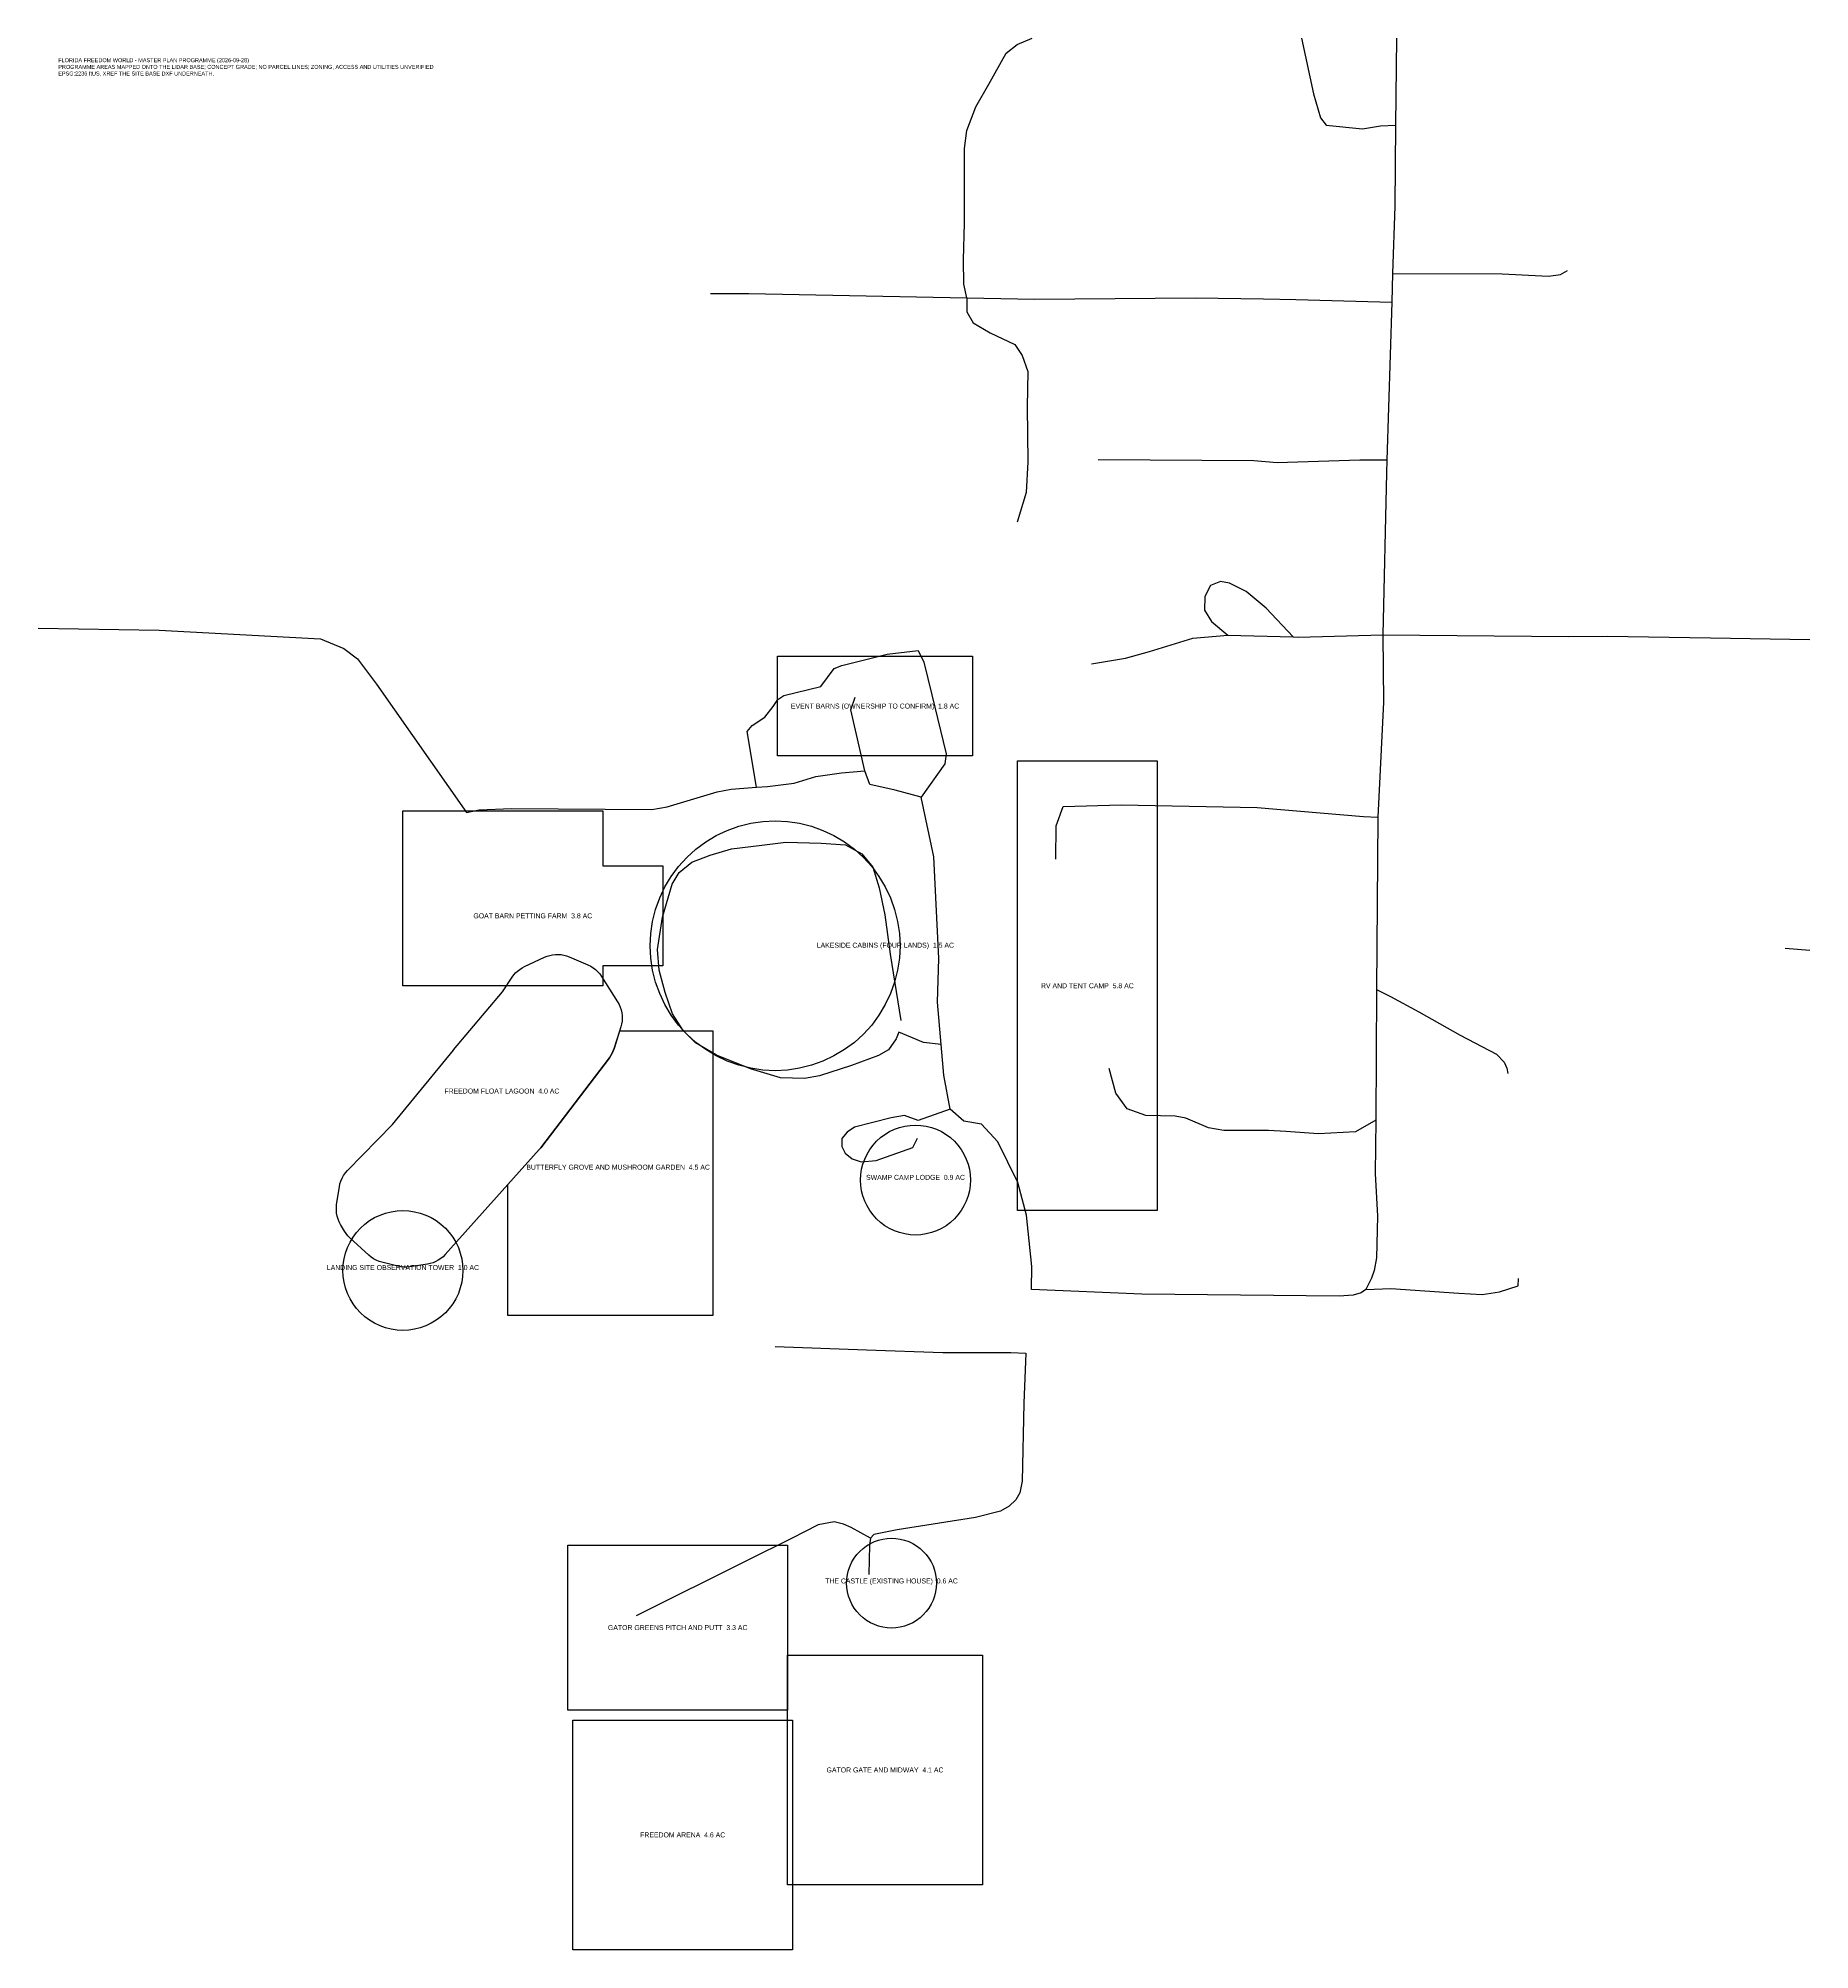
# Model space of a CAD drawing. Extents: x 425120 to 428666, y 1577170 to 1580997.
import ezdxf
from ezdxf.enums import TextEntityAlignment as Align

# ---------------------------------------------------------------- set-up
doc = ezdxf.new("R2010")
doc.units = 21
for name, color, linetype in [('C-TRAIL-LOOP', 7, 'Continuous'), ('G-ANNO-NOTE', 7, 'Continuous'), ('L-PROG-ANNO', 2, 'Continuous')]:
    doc.layers.add(name, color=color, linetype=linetype)
for name, color, linetype, true_color in [('L-PROG-ARENA', 7, 'Continuous', 0xff2fa8), ('L-PROG-BARN', 7, 'Continuous', 0xc9a06a), ('L-PROG-BARNS', 7, 'Continuous', 0x9aa3a8), ('L-PROG-CABINS', 7, 'Continuous', 0x2fb0ff), ('L-PROG-CASTLE', 7, 'Continuous', 0xffc93c), ('L-PROG-GATE', 7, 'Continuous', 0xff6a1f), ('L-PROG-GOLF', 7, 'Continuous', 0x7dd35a), ('L-PROG-GROVE', 7, 'Continuous', 0xffb6f2), ('L-PROG-LAGOON', 7, 'Continuous', 0x33c6c6), ('L-PROG-LODGE', 7, 'Continuous', 0x8b6b4a), ('L-PROG-RV', 7, 'Continuous', 0xf5e08a), ('L-PROG-UFO', 7, 'Continuous', 0xb48cff)]:
    doc.layers.add(name, color=color, linetype=linetype, true_color=true_color)

msp = doc.modelspace()

# ---------------------------------------------------------------- linework, layer by layer
at = {"layer": 'C-TRAIL-LOOP'}
for points in [[(426978.5, 1580477.3), (426972.8, 1580504.4), (426971.9, 1580553.2), (426974.3, 1580626.5), (426974.4, 1580699.4), (426974.4, 1580776.3), (426978.6, 1580812.6), (426996.9, 1580859.7), (427022.6, 1580905.2), (427057.8, 1580966.8), (427079.3, 1580984.4), (427109.2, 1580997)], [(427648.8, 1580997), (427672.4, 1580885.8), (427686.5, 1580837.5), (427697.7, 1580823.1), (427771, 1580815.3), (427806.6, 1580821.3), (427836.8, 1580823.1)], [(427838.5, 1580997), (427836.8, 1580823.1)], [(427836.8, 1580823.1), (427835.2, 1580660.5), (427831, 1580526.3)], [(427831, 1580526.3), (427829.2, 1580468.9)], [(427831, 1580526.3), (428050.2, 1580525), (428143.3, 1580520.9), (428166.8, 1580524.3), (428180.8, 1580532.1)], [(426465.5, 1580486.1), (426542.5, 1580486), (426978.5, 1580477.3)], [(426978.5, 1580477.3), (427114.8, 1580474.6), (427355.4, 1580476.7), (427436.5, 1580477.4), (427572.7, 1580475.1), (427637.2, 1580474), (427829.2, 1580468.9)], [(426978.5, 1580477.3), (426978.7, 1580449.5), (426991.7, 1580427.4), (427025.4, 1580407.1), (427074.8, 1580384.1), (427089.7, 1580362), (427100.6, 1580330.1), (427099.5, 1580258.8), (427100.8, 1580149.2), (427097.2, 1580087.6), (427079.2, 1580028.1)], [(427829.2, 1580468.9), (427819.3, 1580152.5)], [(427819.3, 1580152.5), (427765.6, 1580152.1), (427600.2, 1580147), (427553.1, 1580150.8), (427241.4, 1580153.1)], [(427819.3, 1580152.5), (427818.5, 1580127.2), (427811.3, 1579802.7)], [(427632.2, 1579798.3), (427578.2, 1579856.2), (427537.8, 1579889.3), (427504.4, 1579905.9), (427486.2, 1579909.5), (427466.5, 1579901.2), (427455.2, 1579879.1), (427454.2, 1579852.1), (427468.3, 1579829.3), (427501.1, 1579801.8)], [(425120, 1579816), (425362, 1579812), (425685.3, 1579794.6), (425731.6, 1579775.5), (425759, 1579754.8), (425797, 1579703.7), (425977.2, 1579447)], [(427228.5, 1579744.5), (427296.2, 1579755.7), (427344.4, 1579768.9), (427430.8, 1579796), (427501.1, 1579801.8)], [(427501.1, 1579801.8), (427632.2, 1579798.3)], [(427632.2, 1579798.3), (427642.1, 1579798), (427811.3, 1579802.7)], [(427811.3, 1579802.7), (427812.6, 1579667.9), (427801.5, 1579437.7)], [(427811.3, 1579802.7), (428183.4, 1579799.5), (428260.4, 1579800.2), (428467.2, 1579796.7), (428666, 1579793.4)], [(426558, 1579497.3), (426539.1, 1579609.1), (426548.9, 1579620.8), (426574.7, 1579637.9), (426590.9, 1579659.3), (426600.4, 1579672.9), (426612.5, 1579681.4), (426686.2, 1579698.8), (426713, 1579735.3), (426728.4, 1579741.2), (426819.4, 1579763.6), (426881.1, 1579770.9), (426892.9, 1579747.9), (426908.8, 1579682.3), (426937.2, 1579564.4), (426934.5, 1579544), (426887, 1579477.9)], [(426774.3, 1579530.2), (426746.6, 1579652.2), (426755.4, 1579677.5)], [(426558, 1579497.3), (426579.9, 1579498.9), (426633, 1579505.4), (426676.8, 1579518.8), (426728.1, 1579526.5), (426774.3, 1579530.2)], [(426887, 1579477.9), (426835.1, 1579491.3), (426784.4, 1579502.8), (426774.3, 1579530.2)], [(425977.2, 1579447), (426002.4, 1579452.1), (426067.5, 1579455.2), (426348.3, 1579452.6), (426379.2, 1579458.4), (426478.8, 1579488.5), (426507, 1579493.4), (426558, 1579497.3)], [(426927.5, 1578982.7), (426920.2, 1579067.4), (426922.4, 1579154.7), (426912.6, 1579358.2), (426887, 1579477.9)], [(427157, 1579353.3), (427157.4, 1579420.4), (427171.8, 1579459.2), (427287.8, 1579462), (427559.9, 1579456.9), (427772.7, 1579439.1), (427801.5, 1579437.7)], [(427801.5, 1579437.7), (427799, 1579092.4)], [(426927.5, 1578982.7), (426891.7, 1578986.3), (426858.4, 1579000.2), (426842.6, 1579006.8), (426837.4, 1578993.8), (426821.7, 1578971.6), (426802, 1578960.1), (426748.1, 1578940.2), (426683.9, 1578919.7), (426653.6, 1578914), (426605.7, 1578915.7), (426545.9, 1578933.9), (426477.5, 1578961.3), (426435.3, 1578985.9), (426410.6, 1579010.1), (426389.8, 1579044.1), (426374.9, 1579086.7), (426362.7, 1579131.4), (426359.6, 1579172.5), (426369.6, 1579237.5), (426389, 1579303.6), (426402.8, 1579326.8), (426428.5, 1579347.5), (426465.1, 1579361.4), (426507.9, 1579374.1), (426568.3, 1579381.4), (426616.5, 1579387.4), (426687, 1579385.8), (426735.7, 1579382.1), (426768.3, 1579363.8), (426790.8, 1579337.2), (426803.4, 1579296), (426814.3, 1579242.2), (426825.6, 1579163.3), (426846.6, 1579030.7)], [(428666, 1579170.6), (428616.9, 1579174.3)], [(427799, 1579092.4), (427797.1, 1578830.7)], [(427799, 1579092.4), (427826.9, 1579078.3), (427883.3, 1579047.8), (427966, 1579001.4), (428038.8, 1578963.1), (428054.4, 1578946.9), (428059.8, 1578934.9), (428061.5, 1578924.5)], [(426945.2, 1578853), (426932.8, 1578920.9), (426927.5, 1578982.7)], [(427797.1, 1578830.7), (427756.7, 1578807.3), (427682.5, 1578803.4), (427617.3, 1578807.9), (427582.8, 1578810.4), (427492.9, 1578809.9), (427462.3, 1578815.5), (427416.9, 1578834.9), (427395.7, 1578839), (427336.9, 1578840.3), (427300, 1578853.8), (427276.9, 1578884.9), (427263.4, 1578934.1)], [(426945.2, 1578853), (426881.2, 1578830), (426853.8, 1578840.3), (426827.4, 1578835.5), (426754.1, 1578817.2), (426739, 1578807.2), (426728.7, 1578794.1), (426728.3, 1578778.4), (426735, 1578764.8), (426748.9, 1578753.5), (426767.3, 1578747.8), (426797.1, 1578750.2), (426870.4, 1578776), (426879.9, 1578794.7)], [(427108.4, 1578491.9), (427108.8, 1578538.1), (427098.2, 1578640.9), (427080.5, 1578706), (427040.6, 1578787.5), (427008.1, 1578822.8), (426972.9, 1578829), (426945.2, 1578853)], [(427797.1, 1578830.7), (427796.4, 1578724.1), (427801, 1578638.9), (427798.6, 1578555.3), (427794.3, 1578529.9), (427788.7, 1578514.3), (427777.7, 1578492.2)], [(427777.7, 1578492.2), (427768, 1578485), (427752, 1578480.3), (427724, 1578478.3), (427328.7, 1578482.5), (427108.4, 1578491.9)], [(427777.7, 1578492.2), (427827.6, 1578493.7), (427963.7, 1578484.3), (428010, 1578482.1), (428045, 1578487.1), (428082.1, 1578499.4), (428082.9, 1578513.9)], [(426594.8, 1578377.6), (426777.8, 1578371.4), (426930.5, 1578365.8), (427066.8, 1578365.7), (427096.9, 1578364.7)], [(427096.9, 1578364.7), (427093.1, 1578264.6), (427089.7, 1578108.3), (427085.1, 1578085), (427076.5, 1578070.9), (427063.7, 1578058.1), (427045.8, 1578047.8), (426995.8, 1578035.5), (426839.5, 1578010.7), (426792.5, 1578001.3), (426786, 1577994.2)], [(426786, 1577994.2), (426747.2, 1578015.5), (426732.1, 1578022.4), (426713.1, 1578026.9), (426681.3, 1578020.7), (426627.9, 1577993.4), (426540.2, 1577949.8), (426317, 1577838.8)], [(426786, 1577994.2), (426783.6, 1577980.1), (426782.3, 1577921.1)]]:
    msp.add_lwpolyline(points, dxfattribs=at)
at = {"layer": 'L-PROG-ARENA'}
msp.add_lwpolyline([(426190, 1577170), (426190, 1577630), (426630, 1577630), (426630, 1577170), (426190, 1577170)], close=True, dxfattribs=at)
at = {"layer": 'L-PROG-BARN'}
msp.add_lwpolyline([(426370, 1579140), (426250, 1579140), (426250, 1579100), (425850, 1579100), (425850, 1579450), (426250, 1579450), (426250, 1579340), (426370, 1579340), (426370, 1579140)], close=True, dxfattribs=at)
at = {"layer": 'L-PROG-BARNS'}
msp.add_lwpolyline([(426600, 1579560), (426600, 1579760), (426990, 1579760), (426990, 1579560), (426600, 1579560)], close=True, dxfattribs=at)
at = {"layer": 'L-PROG-CABINS'}
msp.add_lwpolyline([(426840.2, 1579131.2), (426834.2, 1579107.4), (426826, 1579084.3), (426815.5, 1579062.2), (426802.9, 1579041.1), (426788.3, 1579021.4), (426771.8, 1579003.2), (426753.6, 1578986.7), (426733.9, 1578972.1), (426712.8, 1578959.5), (426690.7, 1578949), (426667.6, 1578940.8), (426643.8, 1578934.8), (426619.5, 1578931.2), (426595, 1578930), (426570.5, 1578931.2), (426546.2, 1578934.8), (426522.4, 1578940.8), (426499.3, 1578949), (426477.2, 1578959.5), (426456.1, 1578972.1), (426436.4, 1578986.7), (426418.2, 1579003.2), (426401.7, 1579021.4), (426387.1, 1579041.1), (426374.5, 1579062.2), (426364, 1579084.3), (426355.8, 1579107.4), (426349.8, 1579131.2), (426346.2, 1579155.5), (426345, 1579180), (426346.2, 1579204.5), (426349.8, 1579228.8), (426355.8, 1579252.6), (426364, 1579275.7), (426374.5, 1579297.8), (426387.1, 1579318.9), (426401.7, 1579338.6), (426418.2, 1579356.8), (426436.4, 1579373.3), (426456.1, 1579387.9), (426477.2, 1579400.5), (426499.3, 1579411), (426522.4, 1579419.2), (426546.2, 1579425.2), (426570.5, 1579428.8), (426595, 1579430), (426619.5, 1579428.8), (426643.8, 1579425.2), (426667.6, 1579419.2), (426690.7, 1579411), (426712.8, 1579400.5), (426733.9, 1579387.9), (426753.6, 1579373.3), (426771.8, 1579356.8), (426788.3, 1579338.6), (426802.9, 1579318.9), (426815.5, 1579297.8), (426826, 1579275.7), (426834.2, 1579252.6), (426840.2, 1579228.8), (426843.8, 1579204.5), (426845, 1579180), (426843.8, 1579155.5), (426840.2, 1579131.2)], close=True, dxfattribs=at)
at = {"layer": 'L-PROG-CASTLE'}
msp.add_lwpolyline([(426917.6, 1577895.2), (426916.3, 1577886.4), (426914.1, 1577877.9), (426911.1, 1577869.6), (426907.4, 1577861.6), (426902.8, 1577854), (426897.6, 1577846.9), (426891.6, 1577840.4), (426885.1, 1577834.4), (426878, 1577829.2), (426870.4, 1577824.6), (426862.4, 1577820.9), (426854.1, 1577817.9), (426845.6, 1577815.7), (426836.8, 1577814.4), (426828, 1577814), (426819.2, 1577814.4), (426810.4, 1577815.7), (426801.9, 1577817.9), (426793.6, 1577820.9), (426785.6, 1577824.6), (426778, 1577829.2), (426770.9, 1577834.4), (426764.4, 1577840.4), (426758.4, 1577846.9), (426753.2, 1577854), (426748.6, 1577861.6), (426744.9, 1577869.6), (426741.9, 1577877.9), (426739.7, 1577886.4), (426738.4, 1577895.2), (426738, 1577904), (426738.4, 1577912.8), (426739.7, 1577921.6), (426741.9, 1577930.1), (426744.9, 1577938.4), (426748.6, 1577946.4), (426753.2, 1577954), (426758.4, 1577961.1), (426764.4, 1577967.6), (426770.9, 1577973.6), (426778, 1577978.8), (426785.6, 1577983.4), (426793.6, 1577987.1), (426801.9, 1577990.1), (426810.4, 1577992.3), (426819.2, 1577993.6), (426828, 1577994), (426836.8, 1577993.6), (426845.6, 1577992.3), (426854.1, 1577990.1), (426862.4, 1577987.1), (426870.4, 1577983.4), (426878, 1577978.8), (426885.1, 1577973.6), (426891.6, 1577967.6), (426897.6, 1577961.1), (426902.8, 1577954), (426907.4, 1577946.4), (426911.1, 1577938.4), (426914.1, 1577930.1), (426916.3, 1577921.6), (426917.6, 1577912.8), (426918, 1577904), (426917.6, 1577895.2)], close=True, dxfattribs=at)
at = {"layer": 'L-PROG-GATE'}
msp.add_lwpolyline([(426620, 1577300), (426620, 1577760), (427010, 1577760), (427010, 1577300), (426620, 1577300)], close=True, dxfattribs=at)
at = {"layer": 'L-PROG-GOLF'}
msp.add_lwpolyline([(426180, 1577650), (426180, 1577980), (426620, 1577980), (426620, 1577650), (426180, 1577650)], close=True, dxfattribs=at)
at = {"layer": 'L-PROG-GROVE'}
msp.add_lwpolyline([(426470, 1578440), (426060, 1578440), (426060, 1578701.8), (426122.9, 1578771.9), (426126, 1578775.6), (426263.3, 1578956), (426266.3, 1578960.3), (426268.9, 1578964.8), (426271.1, 1578969.6), (426272.9, 1578974.5), (426283.9, 1579010), (426470, 1579010), (426470, 1578440)], close=True, dxfattribs=at)
at = {"layer": 'L-PROG-LAGOON'}
msp.add_lwpolyline([(426279.8, 1579067.5), (426282.6, 1579062.4), (426284.9, 1579057.2), (426286.8, 1579051.7), (426288.1, 1579046.1), (426288.8, 1579040.4), (426289, 1579034.6), (426288.7, 1579028.8), (426287.8, 1579023.1), (426286.3, 1579017.6), (426272.9, 1578974.5), (426271.1, 1578969.6), (426268.9, 1578964.8), (426266.3, 1578960.3), (426263.3, 1578956), (426126, 1578775.6), (426122.9, 1578771.9), (425934.4, 1578561.8), (425930.2, 1578557.6), (425925.7, 1578553.9), (425920.8, 1578550.6), (425915.7, 1578547.8), (425910.2, 1578545.5), (425904.6, 1578543.8), (425898.9, 1578542.6), (425863.8, 1578537.2), (425857.9, 1578536.6), (425851.9, 1578536.6), (425846, 1578537.1), (425840.1, 1578538.3), (425807.8, 1578546.4), (425802.1, 1578548.1), (425796.5, 1578550.5), (425791.2, 1578553.3), (425786.2, 1578556.7), (425781.6, 1578560.6), (425743.9, 1578595.6), (425740, 1578599.6), (425736.4, 1578604), (425733.3, 1578608.7), (425725.2, 1578622.1), (425722.4, 1578627.4), (425720.1, 1578632.9), (425718.4, 1578638.6), (425717.2, 1578644.4), (425716.7, 1578650.3), (425716.7, 1578656.3), (425717.3, 1578662.2), (425722.7, 1578697.2), (425724, 1578703.3), (425725.8, 1578709.1), (425728.3, 1578714.8), (425731.3, 1578720.2), (425734.9, 1578725.2), (425739, 1578729.9), (425828.8, 1578822.3), (425951.1, 1578971.2), (425951.5, 1578971.7), (426049, 1579087.7), (426068.7, 1579117.2), (426071.9, 1579121.6), (426075.5, 1579125.7), (426079.5, 1579129.4), (426083.8, 1579132.8), (426088.4, 1579135.7), (426093.2, 1579138.3), (426133.6, 1579157.1), (426138.8, 1579159.3), (426144.2, 1579160.9), (426149.7, 1579162), (426155.2, 1579162.6), (426160.9, 1579162.7), (426166.4, 1579162.3), (426172, 1579161.3), (426177.4, 1579159.9), (426182.6, 1579157.9), (426220.3, 1579141.8), (426225.8, 1579139.1), (426230.9, 1579135.9), (426235.7, 1579132.3), (426240, 1579128.1), (426244, 1579123.6), (426247.5, 1579118.6), (426279.8, 1579067.5)], close=True, dxfattribs=at)
at = {"layer": 'L-PROG-LODGE'}
msp.add_lwpolyline([(426985.5, 1578700.2), (426983.9, 1578689.5), (426981.3, 1578679.1), (426977.6, 1578668.9), (426973, 1578659.1), (426967.5, 1578649.9), (426961, 1578641.2), (426953.8, 1578633.2), (426945.8, 1578626), (426937.1, 1578619.5), (426927.9, 1578614), (426918.1, 1578609.4), (426907.9, 1578605.7), (426897.5, 1578603.1), (426886.8, 1578601.5), (426876, 1578601), (426865.2, 1578601.5), (426854.5, 1578603.1), (426844.1, 1578605.7), (426833.9, 1578609.4), (426824.1, 1578614), (426814.9, 1578619.5), (426806.2, 1578626), (426798.2, 1578633.2), (426791, 1578641.2), (426784.5, 1578649.9), (426779, 1578659.1), (426774.4, 1578668.9), (426770.7, 1578679.1), (426768.1, 1578689.5), (426766.5, 1578700.2), (426766, 1578711), (426766.5, 1578721.8), (426768.1, 1578732.5), (426770.7, 1578742.9), (426774.4, 1578753.1), (426779, 1578762.9), (426784.5, 1578772.1), (426791, 1578780.8), (426798.2, 1578788.8), (426806.2, 1578796), (426814.9, 1578802.5), (426824.1, 1578808), (426833.9, 1578812.6), (426844.1, 1578816.3), (426854.5, 1578818.9), (426865.2, 1578820.5), (426876, 1578821), (426886.8, 1578820.5), (426897.5, 1578818.9), (426907.9, 1578816.3), (426918.1, 1578812.6), (426927.9, 1578808), (426937.1, 1578802.5), (426945.8, 1578796), (426953.8, 1578788.8), (426961, 1578780.8), (426967.5, 1578772.1), (426973, 1578762.9), (426977.6, 1578753.1), (426981.3, 1578742.9), (426983.9, 1578732.5), (426985.5, 1578721.8), (426986, 1578711), (426985.5, 1578700.2)], close=True, dxfattribs=at)
at = {"layer": 'L-PROG-RV'}
msp.add_lwpolyline([(427080, 1578650), (427080, 1579550), (427360, 1579550), (427360, 1578650), (427080, 1578650)], close=True, dxfattribs=at)
at = {"layer": 'L-PROG-UFO'}
msp.add_lwpolyline([(425969.4, 1578518.2), (425967.7, 1578506.6), (425964.8, 1578495.2), (425960.9, 1578484.1), (425955.8, 1578473.4), (425949.8, 1578463.3), (425942.8, 1578453.9), (425934.9, 1578445.1), (425926.1, 1578437.2), (425916.7, 1578430.2), (425906.6, 1578424.2), (425895.9, 1578419.1), (425884.8, 1578415.2), (425873.4, 1578412.3), (425861.8, 1578410.6), (425850, 1578410), (425838.2, 1578410.6), (425826.6, 1578412.3), (425815.2, 1578415.2), (425804.1, 1578419.1), (425793.4, 1578424.2), (425783.3, 1578430.2), (425773.9, 1578437.2), (425765.1, 1578445.1), (425757.2, 1578453.9), (425750.2, 1578463.3), (425744.2, 1578473.4), (425739.1, 1578484.1), (425735.2, 1578495.2), (425732.3, 1578506.6), (425730.6, 1578518.2), (425730, 1578530), (425730.6, 1578541.8), (425732.3, 1578553.4), (425735.2, 1578564.8), (425739.1, 1578575.9), (425744.2, 1578586.6), (425750.2, 1578596.7), (425757.2, 1578606.1), (425765.1, 1578614.9), (425773.9, 1578622.8), (425783.3, 1578629.8), (425793.4, 1578635.8), (425804.1, 1578640.9), (425815.2, 1578644.8), (425826.6, 1578647.7), (425838.2, 1578649.4), (425850, 1578650), (425861.8, 1578649.4), (425873.4, 1578647.7), (425884.8, 1578644.8), (425895.9, 1578640.9), (425906.6, 1578635.8), (425916.7, 1578629.8), (425926.1, 1578622.8), (425934.9, 1578614.9), (425942.8, 1578606.1), (425949.8, 1578596.7), (425955.8, 1578586.6), (425960.9, 1578575.9), (425964.8, 1578564.8), (425967.7, 1578553.4), (425969.4, 1578541.8), (425970, 1578530), (425969.4, 1578518.2)], close=True, dxfattribs=at)

# ---------------------------------------------------------------- texts
at = {"layer": 'G-ANNO-NOTE', "insert": (425160, 1580957), "char_height": 8, "width": 900, "attachment_point": 1}
msp.add_mtext('FLORIDA FREEDOM WORLD - MASTER PLAN PROGRAMME (2026-09-28)\\PPROGRAMME AREAS MAPPED ONTO THE LIDAR BASE; CONCEPT GRADE; NO PARCEL LINES; ZONING, ACCESS AND UTILITIES UNVERIFIED\\PEPSG:2236 ftUS. XREF THE SITE BASE DXF UNDERNEATH.', dxfattribs=at)
at = {"layer": 'L-PROG-ANNO'}
for s, p in [('EVENT BARNS (OWNERSHIP TO CONFIRM)  1.8 AC', (426795, 1579660)), ('GOAT BARN PETTING FARM  3.8 AC', (426110, 1579240)), ('LAKESIDE CABINS (FOUR LANDS)  1.5 AC', (426815.7, 1579181.2)), ('RV AND TENT CAMP  5.8 AC', (427220, 1579100)), ('FREEDOM FLOAT LAGOON  4.0 AC', (426048.1, 1578889.2)), ('BUTTERFLY GROVE AND MUSHROOM GARDEN  4.5 AC', (426280.7, 1578736.8)), ('SWAMP CAMP LODGE  0.9 AC', (426876, 1578716.4)), ('LANDING SITE OBSERVATION TOWER  1.0 AC', (425850, 1578535.9)), ('THE CASTLE (EXISTING HOUSE)  0.6 AC', (426828, 1577908.4)), ('GATOR GREENS PITCH AND PUTT  3.3 AC', (426400, 1577815)), ('GATOR GATE AND MIDWAY  4.1 AC', (426815, 1577530)), ('FREEDOM ARENA  4.6 AC', (426410, 1577400))]:
    msp.add_text(s, height=10, dxfattribs=at).set_placement(p, align=Align.MIDDLE_CENTER)

doc.saveas('drawing.dxf')
